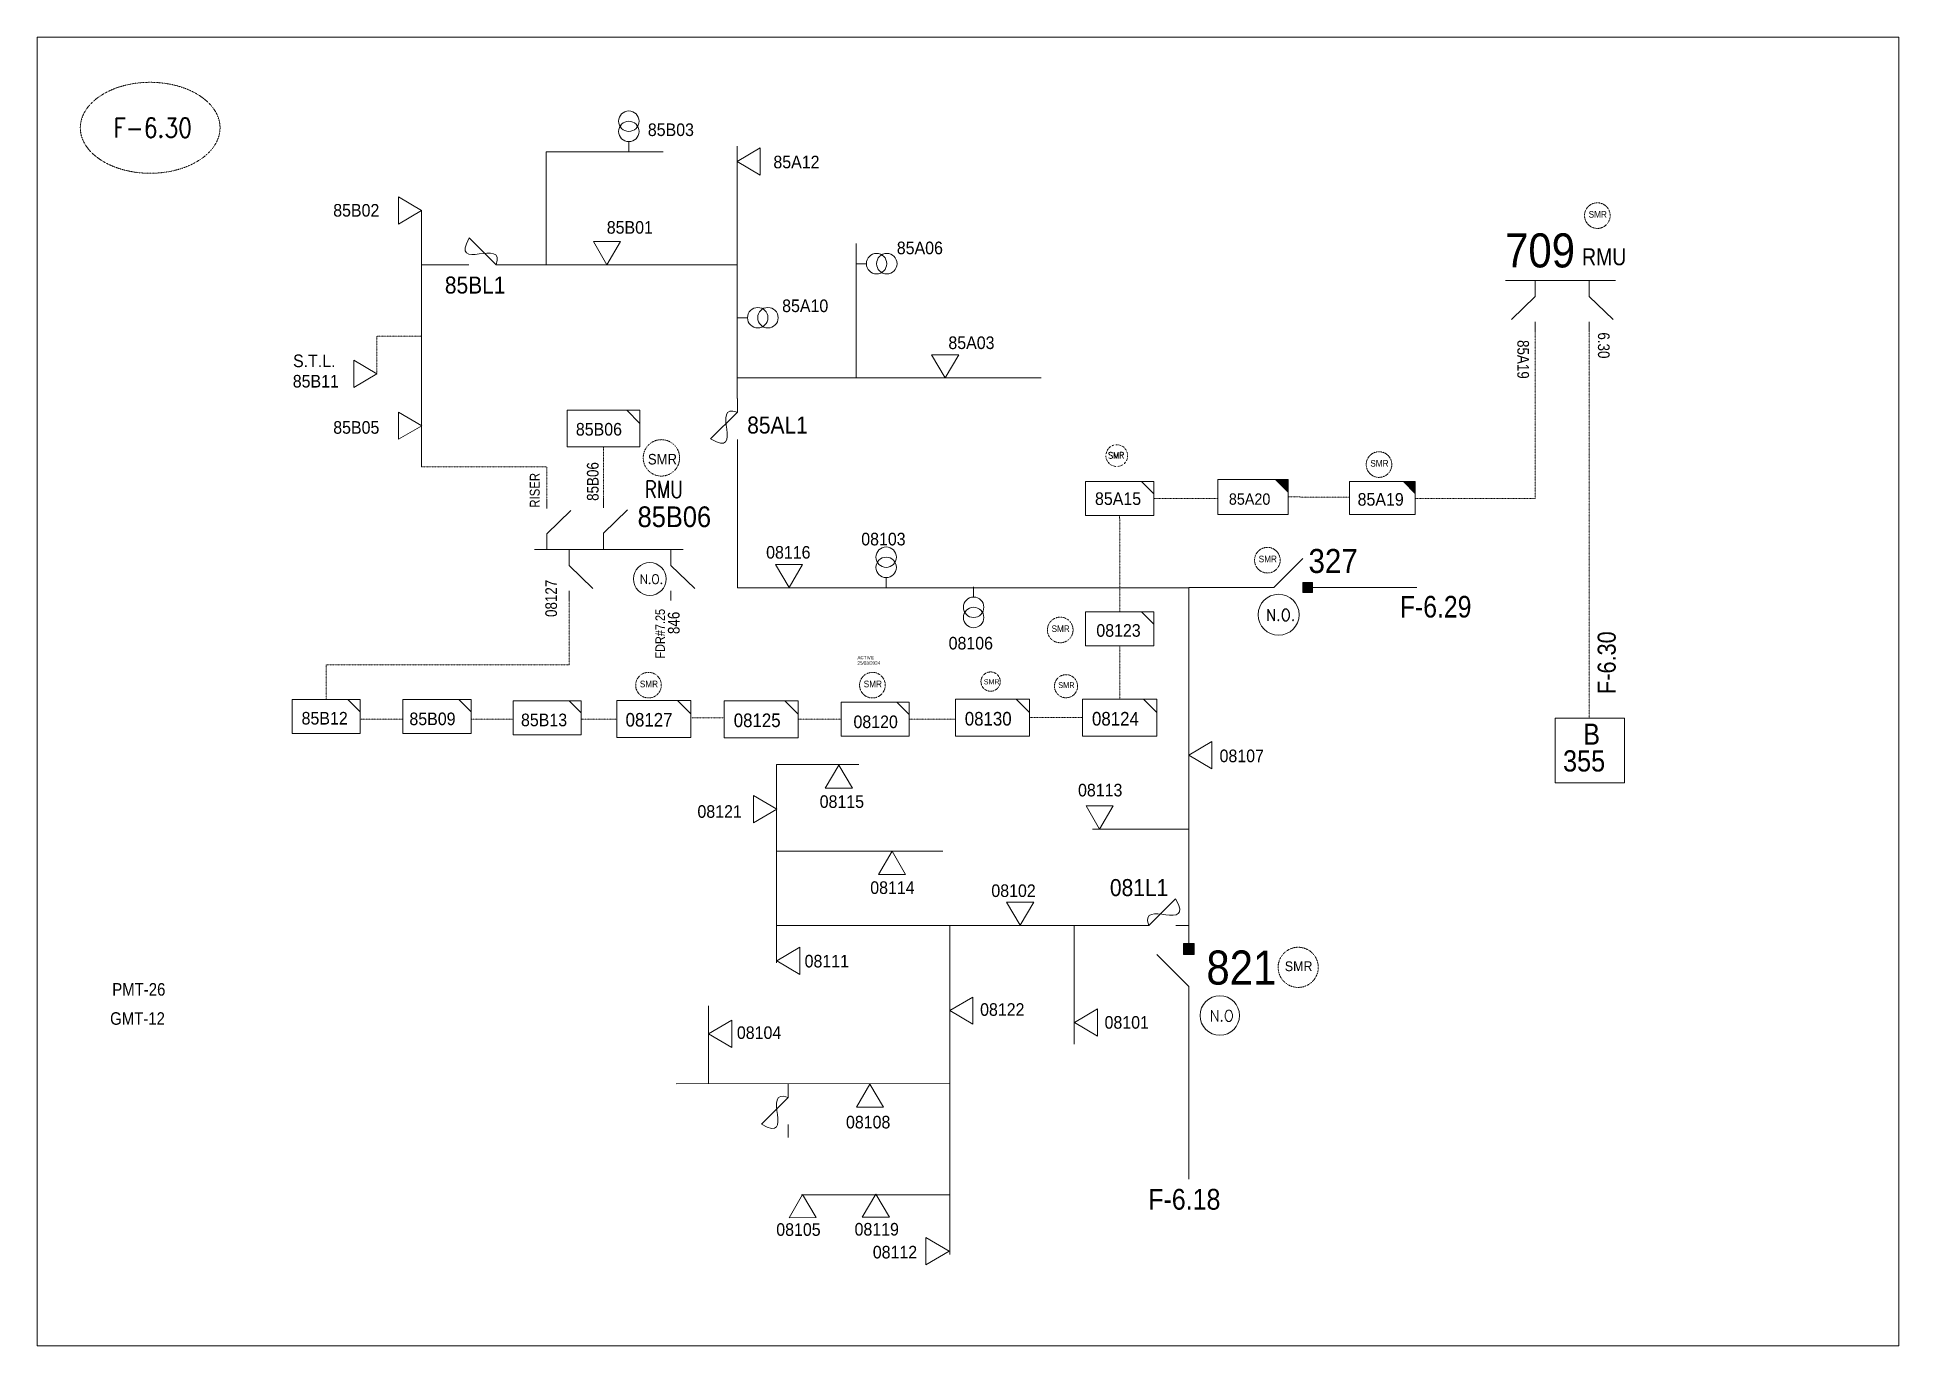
# Model space of a CAD drawing. Header units: metres. Extents: x 65984 to 144644, y -19036 to 23726.
# Drawn here: x 101663 to 102543, y -6497 to -5878 of the extents above; entities that cross this region are included whole.
import ezdxf
from ezdxf.enums import TextEntityAlignment as Align

# ---------------------------------------------------------------- set-up
doc = ezdxf.new("R2010")
doc.units = ezdxf.units.M
doc.header["$MEASUREMENT"] = 0
doc.linetypes.add('DGN Style 3', pattern=[0.013877, 0, -0.013877])
doc.linetypes.add('DGN Style 4', pattern=[1.6, 0.8, -0.4, 0, -0.4])
doc.layers.get('0').update_dxf_attribs({"color": 95, "lineweight": 40})
for name, color, linetype, lineweight in [('ABS', 7, 'Continuous', 40), ('ABS NUMBER', 112, 'Continuous', 30), ('d_eos', 111, 'Continuous', 40), ('d_eos no', 121, 'Continuous', 40), ('d_fco', 5, 'Continuous', 40), ('d_fco text', 95, 'Continuous', 40), ('d_oh branch', 94, 'Continuous', 40), ('d_switch', 95, 'Continuous', 40), ('d_tf', 1, 'Continuous', 40), ('d_tf no', 6, 'Continuous', 40), ('d_tf_200', 1, 'Continuous', 40), ('d_ug cable', 95, 'Continuous', 40), ('d_unit sub', 7, 'Continuous', 40), ('fedr no', 95, 'Continuous', 40), ('GRID STATION  04', 7, 'Continuous', 40), ('GRID STATION 01', 7, 'Continuous', 40), ('Level 37', 7, 'Continuous', 0), ('O H MAIN FEEDER', 4, 'Continuous', 100), ('SW N O', 114, 'Continuous', 30)]:
    doc.layers.add(name, color=color, linetype=linetype, lineweight=lineweight)
doc.styles.add('NASKHF', font='naskhf.shx', dxfattribs={"height": 8})
doc.styles.add('Style-Arial', font='arial.ttf')
doc.styles.add('Style-ENGINEERING', font='ENGINEERING.shx')
doc.styles.add('Style-msdefault', font='msdefault.shx')
doc.styles.add('Style-simplex', font='simplex.shx')
doc.styles.add('Style-STANDARD', font='STANDARD.shx')

msp = doc.modelspace()

# ---------------------------------------------------------------- texts
at = {"layer": 'ABS NUMBER', "color": 2, "lineweight": 13, "style": 'Style-Arial', "width": 0.88}
for s, height, p in [('327', 11.342, (102264.03, -6120.19)), ('821', 16.105, (102215.77, -6309.98))]:
    msp.add_text(s, height=height, dxfattribs=at).set_placement(p, align=Align.TOP_LEFT)
at = {"layer": 'd_eos no', "color": 2, "linetype": 'Continuous', "lineweight": 13, "ltscale": 0.72717, "style": 'Style-Arial', "width": 0.88}
msp.add_text('85B06', height=9.775, dxfattribs=at).set_placement((101946.89, -6100.07), align=Align.TOP_LEFT)
at = {"layer": 'd_fco text', "color": 7, "linetype": 'Continuous', "lineweight": 13, "style": 'Style-msdefault', "width": 0.92}
for s, p in [('85BL1', (101855.78, -5991.41)), ('85AL1', (101998.7, -6057.58))]:
    msp.add_text(s, height=8.053, dxfattribs=at).set_placement(p, align=Align.TOP_LEFT)
msp.add_text('081L1', height=8.053, rotation=0.039, dxfattribs=at).set_placement((102170.15, -6276.22), align=Align.TOP_LEFT)
at = {"layer": 'd_switch', "color": 7, "linetype": 'Continuous', "lineweight": 13, "style": 'Style-ENGINEERING', "width": 0.857143}
for s, p in [('85B06', (101922.93, -6079.14)), ('08127', (101903.26, -6134.73)), ('846', (101961.21, -6149.85))]:
    msp.add_text(s, height=5.524, rotation=90, dxfattribs=at).set_placement(p, align=Align.TOP_RIGHT)
at = {"layer": 'd_switch', "color": 7, "linetype": 'Continuous', "lineweight": 13, "style": 'Style-msdefault', "width": 0.857143}
msp.add_text('RISER', height=4.702, rotation=90, dxfattribs=at).set_placement((101895.92, -6100.7), align=Align.TOP_LEFT)
at = {"layer": 'd_switch', "color": 55, "linetype": 'Continuous', "lineweight": 13, "style": 'Style-msdefault', "width": 0.857143}
msp.add_text('FDR#7.25', height=4.493, rotation=90, dxfattribs=at).set_placement((101955.29, -6172), align=Align.TOP_LEFT)
at = {"layer": 'd_switch', "color": 55, "linetype": 'Continuous', "lineweight": 13, "style": 'Style-ENGINEERING', "width": 0.857143}
msp.add_text('F-6.29', height=10.214, dxfattribs=at).set_placement((102341.04, -6142.37), align=Align.TOP_RIGHT)
at = {"layer": 'd_switch', "color": 7, "linetype": 'Continuous', "lineweight": 13, "style": 'NASKHF'}
for s, insert, char_height, attachment_point, rotation in [('\\FENGINEERING;\\H1x;\\W0.857143;85A19', (102368.26, -6039.74), 5.524, 3, 270), ('\\Fmsdefault;\\H1x;\\W0.9;F-6.30\\P', (102400.71, -6188.74), 8.5175, 1, 90)]:
    msp.add_mtext(s, dxfattribs=dict(at, insert=insert, char_height=char_height, attachment_point=attachment_point, rotation=rotation))
at = {"layer": 'd_switch', "color": 55, "linetype": 'Continuous', "lineweight": 13, "insert": (102188.25, -6422.67), "char_height": 9.8157, "attachment_point": 1, "style": 'NASKHF'}
msp.add_mtext('\\Fmsdefault;\\H1x;\\W0.9;F-6.18\\P', dxfattribs=at)
at = {"layer": 'd_tf no', "color": 5, "linetype": 'Continuous', "lineweight": 13, "style": 'Style-msdefault'}
for s, height, width, p in [('85B03', 5.959, 0.945946, (101951.73, -5919.05)), ('85A12', 5.959, 0.945946, (102011.08, -5934.3)), ('85B02', 5.959, 0.945946, (101803.01, -5957.14)), ('85B01', 5.959, 0.945946, (101932.32, -5965.2)), ('85A06', 5.959, 0.945946, (102069.41, -5974.91)), ('85A10', 5.959, 0.945946, (102015.22, -6002.26)), ('85A03', 5.959, 0.945946, (102093.8, -6019.73)), ('85B11', 5.959, 0.945946, (101783.89, -6037.92)), ('85B05', 5.959, 0.945946, (101803.02, -6059.76)), ('85A20', 5.363, 0.945946, (102226.38, -6093.93)), ('08103', 5.959, 0.945946, (102052.61, -6112.54)), ('08116', 5.959, 0.945946, (102007.65, -6118.79)), ('08106', 5.959, 0.945946, (102093.92, -6161.74)), ('85B12', 5.959, 0.945946, (101788.06, -6197.21)), ('85B09', 5.959, 0.945946, (101839.03, -6197.51)), ('85B13', 5.959, 0.945946, (101891.77, -6198.01)), ('08125', 6.442, 0.925, (101992.33, -6197.95)), ('08107', 5.959, 0.945946, (102221.99, -6215.01)), ('08115', 5.959, 0.945946, (102032.96, -6236.62)), ('08113', 5.959, 0.945946, (102155.08, -6231.19)), ('08121', 5.959, 0.945946, (101975.18, -6241.3)), ('08114', 5.959, 0.945946, (102056.86, -6277.28)), ('08102', 5.959, 0.945946, (102114.11, -6278.73)), ('08111', 5.959, 0.945946, (102025.84, -6312.03)), ('08122', 5.959, 0.945946, (102108.79, -6334.89)), ('08101', 5.959, 0.945946, (102167.62, -6340.98)), ('08104', 5.959, 0.945946, (101993.82, -6345.83)), ('08108', 5.959, 0.945946, (102045.4, -6388.12)), ('08105', 5.959, 0.945946, (102012.44, -6438.9)), ('08119', 5.959, 0.945946, (102049.45, -6438.76)), ('08112', 5.959, 0.945946, (102058.07, -6449.57))]:
    msp.add_text(s, height=height, dxfattribs=dict(at, width=width)).set_placement(p, align=Align.TOP_LEFT)
at = {"layer": 'd_tf no', "color": 7, "linetype": 'Continuous', "lineweight": 13, "style": 'Style-msdefault', "width": 0.945946}
msp.add_text('S.T.L.', height=5.959, dxfattribs=at).set_placement((101784.02, -6028.29), align=Align.TOP_LEFT)
at = {"layer": 'd_tf no', "color": 2, "linetype": 'Continuous', "lineweight": 13, "style": 'Style-msdefault'}
for s, height, width, p in [('85B06', 5.959, 0.945946, (101917.71, -6060.62)), ('85A15', 5.959, 0.945946, (102163.1, -6093.43)), ('85A19', 5.959, 0.945946, (102287.24, -6093.77)), ('08123', 5.959, 0.945946, (102163.74, -6155.72)), ('08127', 6.442, 0.925, (101941.22, -6197.71)), ('08130', 6.442, 0.925, (102101.55, -6197.21)), ('08124', 6.442, 0.925, (102161.68, -6197.21))]:
    msp.add_text(s, height=height, dxfattribs=dict(at, width=width)).set_placement(p, align=Align.TOP_LEFT)
at = {"layer": 'd_tf no', "color": 1, "linetype": 'Continuous', "lineweight": 13, "ltscale": 0.9, "style": 'Style-simplex', "width": 0.909091}
msp.add_text('SMR', height=3.004, dxfattribs=at).set_placement((102173.11, -6075.96), align=Align.MIDDLE_CENTER)
at = {"layer": 'd_tf no', "color": 1, "linetype": 'Continuous', "lineweight": 40, "style": 'Style-msdefault', "width": 0.945946}
for height, p in [(2.428, (102110.55, -6181.75)), (4.651, (102252.83, -6315.09))]:
    msp.add_text('SMR', height=height, dxfattribs=at).set_placement(p, align=Align.TOP_LEFT)
at = {"layer": 'd_tf no', "color": 121, "linetype": 'Continuous', "lineweight": 13, "style": 'Style-msdefault', "width": 0.945946}
msp.add_text('08120', height=5.959, dxfattribs=at).set_placement((102048.94, -6198.91), align=Align.TOP_LEFT)
at = {"layer": 'd_tf no', "color": 2, "lineweight": 13, "attachment_point": 1, "style": 'NASKHF'}
for insert, char_height in [((102396.46, -5960.47), 3.127), ((101951.75, -6075.25), 5.0081), ((102293.25, -6078.15), 3.127), ((102240.49, -6123.35), 3.127), ((102142.57, -6156.32), 3.127), ((101947.94, -6182.43), 3.127), ((102053.79, -6182.43), 3.127), ((102145.71, -6183.13), 2.8143)]:
    msp.add_mtext('\\Fmsdefault;\\H1x;\\W0.925;SMR\\P', dxfattribs=dict(at, insert=insert, char_height=char_height))
at = {"layer": 'd_tf no', "color": 121, "linetype": 'Continuous', "lineweight": 40, "insert": (102050.82, -6170.72), "char_height": 1.5562, "attachment_point": 1, "style": 'NASKHF'}
msp.add_mtext('\\Fmsdefault;\\H1x;\\W0.945946;ACTIVE\\P25/03/2024', dxfattribs=at)
at = {"layer": 'fedr no', "color": 6, "linetype": 'Continuous', "lineweight": 13, "style": 'Style-STANDARD', "width": 0.909091}
msp.add_text('F-6.30', height=9.19, dxfattribs=at).set_placement((101717.68, -5921.11), align=Align.MIDDLE_CENTER)
at = {"layer": 'GRID STATION  04', "color": 5, "linetype": 'Continuous', "lineweight": 13, "ltscale": 1.525825, "style": 'Style-msdefault', "width": 0.888889}
msp.add_text('B', height=9.99, dxfattribs=at).set_placement((102393.89, -6202.72), align=Align.TOP_LEFT)
at = {"layer": 'GRID STATION  04', "color": 5, "linetype": 'Continuous', "lineweight": 13, "ltscale": 0.904663, "style": 'Style-msdefault', "width": 0.888889}
msp.add_text('355', height=10.045, dxfattribs=at).set_placement((102384.34, -6215.34), align=Align.TOP_LEFT)
at = {"layer": 'GRID STATION 01', "linetype": 'Continuous', "lineweight": 13, "style": 'Style-msdefault', "width": 0.888889}
for s, p in [('PMT-26', (101698.56, -6325.39)), ('GMT-12', (101697.55, -6339.16))]:
    msp.add_text(s, height=5.94, dxfattribs=at).set_placement(p, align=Align.TOP_LEFT)
at = {"layer": 'Level 37', "color": 2, "linetype": 'Continuous', "lineweight": 13, "style": 'Style-Arial', "width": 0.88}
msp.add_text('709', height=16.105, dxfattribs=at).set_placement((102356.97, -5971.01), align=Align.TOP_LEFT)
at = {"layer": 'Level 37', "color": 2, "linetype": 'Continuous', "lineweight": 13, "width": 0.854701}
for style, p in [('Style-msdefault', (102403.79, -5982.07)), ('Style-STANDARD', (101959.3, -6092.06))]:
    msp.add_text('RMU', height=8.041, dxfattribs=dict(at, style=style)).set_placement(p, align=Align.MIDDLE_CENTER)
at = {"layer": 'Level 37', "color": 7, "linetype": 'Continuous', "lineweight": 13, "style": 'Style-ENGINEERING', "width": 0.857143}
msp.add_text('6.30', height=5.524, rotation=270, dxfattribs=at).set_placement((102406.37, -6017.82), align=Align.TOP_LEFT)

# ---------------------------------------------------------------- blocks, each defined once
blk = doc.blocks.new('FUSE01')
at = {"color": 0, "linetype": 'ByBlock', "lineweight": -2}
blk.add_line((0, -17.15), (0, -22.55), dxfattribs=at)
at = {"color": 0, "linetype": 'ByBlock', "lineweight": -2, "flags": 128}
blk.add_lwpolyline([(0, 0.05), (0, -5.75), (-11.2, -16.95)], dxfattribs=at)
at = {"color": 0, "linetype": 'ByBlock', "lineweight": -2}
blk.add_open_spline([(-11.2, -16.95), (3.4, -25.35), (-11.6, -1.35), (0, -5.75)], degree=3, dxfattribs=at)
blk = doc.blocks.new('TFU_91')
at = {"layer": 'd_tf_200', "color": 5, "linetype": 'Continuous', "lineweight": 13}
blk.add_line((0, 10), (0, 0), dxfattribs=at)
for centre in [(0, 30), (0, 20)]:
    blk.add_circle(centre, 10, dxfattribs=at)
blk = doc.blocks.new('TF_8')
at = {"color": 0, "linetype": 'ByBlock', "lineweight": -2}
blk.add_line((6.3, 4.95), (9.9, 1.35), dxfattribs=at)
blk.add_3dface([(-10.1, 4.95), (9.9, 4.95), (9.9, -5.05), (-10.1, -5.05)], dxfattribs=at)
blk = doc.blocks.new('exist.us-1000kva')
at = {"color": 0, "linetype": 'ByBlock', "lineweight": -2, "flags": 128}
blk.add_lwpolyline([(40, 12.9), (32.8, 20), (40, 20)], close=True, dxfattribs=at)
at = {"color": 0, "linetype": 'ByBlock', "lineweight": -2, "extrusion": (0, 0, -1)}
blk.add_solid([(-40, 12.9), (-32.8, 20), (-40, 20)], dxfattribs=at)
at = {"color": 0, "linetype": 'ByBlock', "lineweight": -2, "xscale": 2, "yscale": 2}
blk.add_blockref('TF_8', (20.2, 10.1), dxfattribs=at)
blk = doc.blocks.new('ABS2_1_1')
at = {"color": 0, "linetype": 'ByBlock', "lineweight": -2, "ltscale": 500}
for q in [(-29900, 43500), (0, 0)]:
    blk.add_line((0, 13600), q, dxfattribs=at)
at = {"color": 0, "linetype": 'ByBlock', "lineweight": -2, "ltscale": 500, "flags": 128}
for points in [[(5000, 43600), (-5000, 43600), (-5000, 53600), (5000, 53600)], [(3791, 49653), (3791, 49653), (3791, 49653)]]:
    blk.add_lwpolyline(points, close=True, dxfattribs=at)
at = {"color": 0, "linetype": 'ByBlock', "lineweight": -2, "ltscale": 500}
for points in [[(5000, 43600), (-5000, 43600), (5000, 53600), (-5000, 53600)], [(3791, 49653), (3791, 49653), (3791, 49653)]]:
    blk.add_solid(points, dxfattribs=at)
blk = doc.blocks.new('*U1454')
at = {"layer": 'SW N O', "color": 3, "lineweight": 13, "ltscale": 0.426762}
blk.add_circle((0, 0), 16.8, dxfattribs=at)
at = {"layer": 'SW N O', "color": 3, "lineweight": 13, "style": 'Style-STANDARD'}
blk.add_text('N.O.', height=9.6, dxfattribs=at).set_placement((1.7, -0.2), align=Align.MIDDLE_CENTER)
blk = doc.blocks.new('TRA1_1077')
at = {"layer": 'd_tf', "color": 5, "linetype": 'Continuous', "lineweight": 13, "ltscale": 0.000602517, "flags": 128}
blk.add_lwpolyline([(10, -17), (0, 0), (-10, -17)], close=True, dxfattribs=at)
blk = doc.blocks.new('TRA1_1076')
at = {"layer": 'd_tf', "color": 5, "linetype": 'Continuous', "lineweight": 13, "ltscale": 0.000602517, "xscale": 1.000046564039523, "yscale": 1.000046564039523, "zscale": 1.000046564039523, "rotation": 180}
blk.add_blockref('TRA1_1077', (0, 0), dxfattribs=at)
blk = doc.blocks.new('TRA1_1079')
at = {"layer": 'd_tf', "color": 5, "linetype": 'Continuous', "lineweight": 13, "ltscale": 0.000609566, "flags": 128}
blk.add_lwpolyline([(10, -17), (0, 0), (-10, -17)], close=True, dxfattribs=at)
blk = doc.blocks.new('TRA1_1078')
at = {"layer": 'd_tf', "color": 5, "linetype": 'Continuous', "lineweight": 13, "ltscale": 0.000609566, "xscale": 1.000046564039524, "yscale": 1.000046564039524, "zscale": 1.000046564039524, "rotation": 180}
blk.add_blockref('TRA1_1079', (0, 0), dxfattribs=at)
blk = doc.blocks.new('*U2773')
at = {"layer": 'd_unit sub', "color": 5, "linetype": 'Continuous', "lineweight": 13, "flags": 128}
blk.add_lwpolyline([(6.38, 5.02), (9.98, 5.02), (9.98, 1.42)], close=True, dxfattribs=at)
at = {"layer": 'd_unit sub', "color": 5, "linetype": 'Continuous', "lineweight": 13, "xscale": 0.999671859597321, "yscale": 0.999671859597321, "zscale": 0.2499179648993302, "rotation": 359.9999999999999}
blk.add_blockref('TF_8', (0.08, 0.07), dxfattribs=at)
blk = doc.blocks.new('*U2879')
at = {"layer": 'd_unit sub', "color": 5, "linetype": 'Continuous', "lineweight": 13, "flags": 128}
blk.add_lwpolyline([(6.41, 5), (10.01, 5), (10.01, 1.4)], close=True, dxfattribs=at)
at = {"layer": 'd_unit sub', "color": 5, "linetype": 'Continuous', "lineweight": 13, "xscale": 0.9996718595973204, "yscale": 0.9996718595973204, "zscale": 0.2295739938627967, "rotation": 359.9999999999999}
blk.add_blockref('TF_8', (0.11, 0.05), dxfattribs=at)
blk = doc.blocks.new('*U2813')
at = {"layer": 'd_unit sub', "color": 2, "linetype": 'Continuous', "lineweight": 13, "flags": 128}
blk.add_lwpolyline([(6.41, 5), (10.01, 5), (10.01, 1.4)], close=True, dxfattribs=at)
at = {"layer": 'd_unit sub', "color": 2, "linetype": 'Continuous', "lineweight": 13, "xscale": 0.9996718595973209, "yscale": 0.9996718595973209, "zscale": 0.2295739938627967, "rotation": 359.9999999999999}
blk.add_blockref('TF_8', (0.11, 0.05), dxfattribs=at)
blk = doc.blocks.new('*U2880')
at = {"layer": 'd_unit sub', "color": 2, "linetype": 'Continuous', "lineweight": 13, "flags": 128}
blk.add_lwpolyline([(6.41, 5), (10.01, 5), (10.01, 1.4)], close=True, dxfattribs=at)
at = {"layer": 'd_unit sub', "color": 2, "linetype": 'Continuous', "lineweight": 13, "xscale": 0.999671859597321, "yscale": 0.999671859597321, "zscale": 0.2499179648993302, "rotation": 359.9999999999999}
blk.add_blockref('TF_8', (0.11, 0.05), dxfattribs=at)
blk = doc.blocks.new('TRA1_1081')
at = {"layer": 'd_tf', "color": 5, "linetype": 'Continuous', "lineweight": 13, "ltscale": 0.000602517, "extrusion": (0, 0, -1), "flags": 128}
blk.add_lwpolyline([(-10, -17), (0, 0), (10, -17)], close=True, dxfattribs=at)
blk = doc.blocks.new('TRA1_1080')
at = {"layer": 'd_tf', "color": 5, "linetype": 'Continuous', "lineweight": 13, "ltscale": 0.000602517, "xscale": 1.000046564039525, "yscale": 1.000046564039525, "zscale": 1.000046564039525, "rotation": 180}
blk.add_blockref('TRA1_1081', (0, 0), dxfattribs=at)
blk = doc.blocks.new('*U3537')
at = {"layer": 'SW N O', "color": 3, "lineweight": 13, "ltscale": 0.426762}
blk.add_circle((0, 0), 16.8, dxfattribs=at)
at = {"layer": 'SW N O', "color": 3, "lineweight": 13, "style": 'Style-STANDARD'}
blk.add_text('N.O.', height=9.6, dxfattribs=at).set_placement((1.7, -0.2), align=Align.MIDDLE_CENTER)
blk = doc.blocks.new('*U1266')
at = {"layer": 'SW N O', "color": 3, "lineweight": 13}
blk.add_circle((0, 0), 16.8, dxfattribs=at)
at = {"layer": 'SW N O', "color": 3, "lineweight": 13, "style": 'Style-STANDARD'}
blk.add_text('N.O', height=9.6, dxfattribs=at).set_placement((1.7, -0.2), align=Align.MIDDLE_CENTER)

# ---------------------------------------------------------------- linework, layer by layer
at = {"layer": 'd_eos', "color": 2, "linetype": 'Continuous', "lineweight": 13, "ltscale": 1.028055}
for p, q in [((102409.2, -5993.37), (102357.14, -5993.37)), ((102371.19, -6000.85), (102359.91, -6011.8)), ((102371.19, -5993.37), (102371.19, -6000.85)), ((102396.73, -5993.37), (102396.73, -6000.86)), ((102396.73, -6000.86), (102408.01, -6011.8)), ((101903.99, -6113.01), (101915.27, -6102.07)), ((101930.81, -6112.69), (101942.09, -6101.74)), ((101903.99, -6120.5), (101903.99, -6113.01)), ((101930.81, -6120.17), (101930.81, -6112.69)), ((101968.45, -6120.5), (101898.11, -6120.5)), ((101914.49, -6120.5), (101914.49, -6127.99)), ((101962.67, -6120.5), (101962.67, -6127.98)), ((101914.49, -6127.99), (101925.77, -6138.93)), ((101962.67, -6127.98), (101973.94, -6138.93))]:
    msp.add_line(p, q, dxfattribs=at)
at = {"layer": 'd_eos', "color": 7, "linetype": 'Continuous', "lineweight": 13, "ltscale": 1.028055}
for p, q in [((102371.19, -6012.84), (102371.19, -6017.39)), ((102396.73, -6012.85), (102396.73, -6017.4)), ((101903.99, -6101.02), (101903.99, -6096.48)), ((101930.81, -6100.7), (101930.81, -6096.15)), ((101914.49, -6139.97), (101914.49, -6144.52)), ((101962.67, -6139.97), (101962.67, -6144.52))]:
    msp.add_line(p, q, dxfattribs=at)
at = {"layer": 'd_eos', "color": 7, "linetype": 'Continuous', "lineweight": 13, "ltscale": 0.925249}
msp.add_line((102265.9, -6138.33), (102315.3, -6138.33), dxfattribs=at)
at = {"layer": 'd_oh branch', "color": 5, "linetype": 'Continuous', "lineweight": 13}
for p, q in [((101993.98, -5985.83), (101993.98, -5929.86)), ((101903.7, -5986), (101903.67, -5932.5)), ((101903.67, -5932.5), (101958.93, -5932.5)), ((102050.2, -6039.31), (102050.2, -5975.78)), ((101994.03, -6039.31), (102137.63, -6039.31)), ((101994.1, -6138.55), (102207.47, -6138.55)), ((102012.58, -6298.19), (102012.53, -6222.04)), ((102012.53, -6222.04), (102051.49, -6222.04)), ((102207.4, -6252.61), (102161.92, -6252.61)), ((102012.58, -6263.09), (102091.24, -6263.03)), ((102181.99, -6298.11), (102012.58, -6298.17)), ((102012.58, -6298.19), (102012.58, -6315.87)), ((102094.41, -6297.95), (102094.41, -6453.73)), ((102153.23, -6298.43), (102153.27, -6354.22)), ((101980.45, -6336.13), (101980.45, -6372.98)), ((102094.42, -6372.86), (101965.12, -6372.93)), ((102094.42, -6425.41), (102024.31, -6425.41))]:
    msp.add_line(p, q, dxfattribs=at)
at = {"layer": 'd_ug cable', "color": 2, "linetype": 'DGN Style 3', "lineweight": 13}
msp.add_line((101930.81, -6096.15), (101930.81, -6071.86), dxfattribs=at)
at = {"layer": 'd_ug cable', "color": 5, "linetype": 'DGN Style 3', "lineweight": 13}
for p, q in [((102190.86, -6096.33), (102221.18, -6096.33)), ((102283.33, -6095.68), (102254.36, -6095.61)), ((102174.79, -6149.88), (102174.76, -6104.38)), ((101914.48, -6174.92), (101914.48, -6144.59)), ((102174.79, -6191.15), (102174.77, -6165.98)), ((101835.7, -6200.58), (101815.83, -6200.58)), ((101888.07, -6200.58), (101868.2, -6200.58)), ((101937.01, -6200.58), (101920.27, -6200.58)), ((101987.77, -6199.95), (101972.54, -6199.95)), ((102043.06, -6200.66), (102022.82, -6200.66)), ((102157.26, -6199.92), (102132.18, -6199.92))]:
    msp.add_line(p, q, dxfattribs=at)
at = {"layer": 'd_ug cable', "color": 5, "linetype": 'DGN Style 3', "lineweight": 13, "flags": 128}
for points in [[(102314.59, -6096.33), (102371.19, -6096.33), (102371.19, -6017.39)], [(102396.73, -6017.4), (102396.73, -6200.17)], [(101844.83, -6019.55), (101823.66, -6019.55), (101823.66, -6037.42)], [(101844.8, -6081.34), (101903.99, -6081.3), (101903.99, -6096.48)], [(101914.48, -6174.92), (101862.12, -6174.92), (101799.73, -6174.92), (101799.73, -6191.33)], [(102097.13, -6200.63), (102075.26, -6200.66)]]:
    msp.add_lwpolyline(points, dxfattribs=at)
at = {"layer": 'd_ug cable', "color": 1, "linetype": 'DGN Style 3', "lineweight": 13}
for centre, radius in [((102400.56, -5962.61), 6.06), ((101958.15, -6077.13), 8.61), ((102297.35, -6080.29), 6.06), ((102244.59, -6125.49), 6.06), ((102146.67, -6158.47), 6.06), ((101952.04, -6184.57), 6.06), ((102057.89, -6184.57), 6.06), ((102149.4, -6185.06), 5.46)]:
    msp.add_circle(centre, radius, dxfattribs=at)
at = {"layer": 'd_ug cable', "color": 2, "linetype": 'DGN Style 4', "lineweight": 13}
msp.add_circle((102173.38, -6076.07), 5.15, dxfattribs=at)
at = {"layer": 'd_ug cable', "color": 2, "linetype": 'DGN Style 3', "lineweight": 13}
for centre, radius in [((102113.75, -6182.88), 4.56), ((102259.15, -6317.94), 9.49)]:
    msp.add_circle(centre, radius, dxfattribs=at)
at = {"layer": 'fedr no', "color": 82, "linetype": 'DGN Style 3', "lineweight": 13, "true_color": 0x1dc70e}
msp.add_ellipse((101716.48, -5921.11), major_axis=(33.02, 0), ratio=0.651175, dxfattribs=at)
at = {"layer": 'GRID STATION  04', "color": 5, "linetype": 'Continuous', "lineweight": 13, "ltscale": 0.63095, "flags": 128}
msp.add_lwpolyline([(102413.43, -6200.17), (102413.43, -6230.7), (102380.66, -6230.7), (102380.66, -6200.17)], close=True, dxfattribs=at)
at = {"layer": 'O H MAIN FEEDER', "color": 5, "lineweight": 13, "ltscale": 0.687305}
for p, q in [((101844.8, -6081.34), (101844.8, -5960.22)), ((101861.03, -5985.81), (101844.8, -5985.81)), ((101886.51, -5985.81), (101993.98, -5985.81)), ((101993.98, -6049.02), (101993.98, -5985.81)), ((101994.1, -6138.55), (101994.04, -6074.52)), ((102207.47, -6306.72), (102207.47, -6138.39)), ((102207.47, -6138.39), (102241.44, -6138.39))]:
    msp.add_line(p, q, dxfattribs=at)
at = {"layer": 'O H MAIN FEEDER', "color": 14, "lineweight": 13, "ltscale": 0.687305}
msp.add_line((102207.47, -6418.12), (102207.47, -6333.96), dxfattribs=at)
at = {"layer": 'O H MAIN FEEDER', "color": 140, "linetype": 'Continuous', "lineweight": 13, "flags": 128}
msp.add_lwpolyline([(101663.1, -5878.31), (102543.04, -5878.31), (102543.04, -6496.81), (101663.1, -6496.81)], close=True, dxfattribs=at)

# ---------------------------------------------------------------- block references
at = {"layer": 'ABS', "color": 2, "linetype": 'Continuous', "lineweight": 13, "ltscale": 0.855853, "xscale": 0.0004573673587917202, "yscale": 0.0004573673587917202, "zscale": 0.0005334495089469969, "rotation": 269.9999999999997}
msp.add_blockref('ABS2_1_1', (102241.44, -6138.4), dxfattribs=at)
at = {"layer": 'ABS', "color": 2, "linetype": 'Continuous', "lineweight": 13, "ltscale": 0.950948, "xscale": 0.0005081859542130224, "yscale": 0.0005081859542130224, "zscale": 0.0005927216766077743, "rotation": 359.9999999999998}
msp.add_blockref('ABS2_1_1', (102207.47, -6333.96), dxfattribs=at)
at = {"layer": 'd_fco', "color": 7, "linetype": 'Continuous', "lineweight": 13, "xscale": 1.127357000000001, "zscale": 0.4024953816500205}
for p, yscale, rotation in [((101886.45, -5985.81), 1.127357000000001, 269.9999999999999), ((101994.04, -6049.1), 1.127357000000001, 359.9999999999999), ((102182.05, -6298.11), -1.127357000000001, 270)]:
    msp.add_blockref('FUSE01', p, dxfattribs=dict(at, yscale=yscale, rotation=rotation))
at = {"layer": 'd_fco', "color": 5, "linetype": 'Continuous', "lineweight": 13, "xscale": 1.127357000000001, "yscale": 1.127357000000001, "zscale": 0.279788760291715}
msp.add_blockref('FUSE01', (102018.02, -6372.96), dxfattribs=at)
at = {"layer": 'd_tf', "color": 5, "linetype": 'Continuous', "lineweight": 13, "ltscale": 0.000602517, "xscale": 0.6442040000000002, "yscale": 0.6442040000000002, "zscale": 0.6442040000000002}
for p, rotation in [((101993.92, -5937.01), 270), ((101844.76, -5960.22), 89.99999999999997), ((101932.42, -5985.88), 359.9999999999999), ((101844.84, -6061.92), 89.99999999999997), ((102207.4, -6217.64), 270), ((102042.05, -6222.36), 180), ((102012.7, -6243.14), 89.99999999999997), ((102165.3, -6252.61), 359.9999999999999), ((102067.16, -6263.05), 180), ((102127.71, -6298.07), 359.9999999999999), ((102012.66, -6314.86), 270), ((102094.42, -6338.4), 270), ((101980.41, -6349.41), 270), ((102153.35, -6344.03), 270), ((102056.73, -6373.14), 180), ((102059.51, -6425.09), 180), ((102094.13, -6452.08), 89.99999999999997)]:
    msp.add_blockref('TRA1_1076', p, dxfattribs=dict(at, rotation=rotation))
at = {"layer": 'd_tf', "color": 5, "linetype": 'Continuous', "lineweight": 13, "ltscale": 0.000602517, "extrusion": (0, 0, -1)}
for name, p, xscale, yscale, zscale, rotation in [('TRA1_1076', (-101823.66, -6037.38), 0.6442040000000002, 0.6442040000000002, 0.6442040000000002, 270), ('TRA1_1080', (-102024.91, -6425.3), 0.6442040000000003, 0.6442040000000003, 0.6442040000000003, 179.922)]:
    msp.add_blockref(name, p, dxfattribs=dict(at, xscale=xscale, yscale=yscale, zscale=zscale, rotation=rotation))
at = {"layer": 'd_tf', "color": 5, "linetype": 'Continuous', "lineweight": 13, "ltscale": 0.000609566, "xscale": 0.6442040000000002, "yscale": 0.6442040000000002, "zscale": 0.6442040000000002, "rotation": 359.9999999999999}
msp.add_blockref('TRA1_1078', (102092.26, -6039.33), dxfattribs=at)
at = {"layer": 'd_tf', "color": 5, "linetype": 'Continuous', "lineweight": 13, "ltscale": 0.000602517, "extrusion": (0, 0, -1), "xscale": 0.6442040000000002, "yscale": 0.6442040000000002, "zscale": 0.6442040000000002}
msp.add_blockref('TRA1_1076', (-102018.47, -6138.46), dxfattribs=at)
at = {"layer": 'd_tf_200', "color": 5, "linetype": 'Continuous', "lineweight": 13, "xscale": 0.4831530000000002, "yscale": 0.4831530000000002, "zscale": 0.4831530000000002}
for p, rotation in [((101942.75, -5932.5), 359.9999999999999), ((102050.19, -5985.34), 269.9999999999999), ((101994.01, -6010.88), 269.9999999999999), ((102064.38, -6138.55), 359.9999999999999), ((102105.73, -6138.08), 179.9999999999999)]:
    msp.add_blockref('TFU_91', p, dxfattribs=dict(at, rotation=rotation))
at = {"layer": 'd_unit sub', "color": 2, "linetype": 'Continuous', "lineweight": 13}
for name, p, xscale, yscale, zscale in [('TF_8', (101930.98, -6063.17), 1.719527304171514, 1.719527304171514, 0.4024953816500205), ('TF_8', (102174.93, -6096.25), 1.609981526600082, 1.609981526600082, 0.4024953816500205), ('exist.us-1000kva', (102283.33, -6103.96), 0.779755570572576, 0.779755570572576, 0.779755570572576), ('*U2880', (102174.77, -6157.93), 1.610510000000001, 1.610510000000001, 1.610510000000001), ('*U2813', (101954.52, -6200.58), 1.753227248773522, 1.753227248773522, 1.753227248773522), ('TF_8', (102059.32, -6200.58), 1.609981526600082, 1.609981526600082, 0.4024953816500205), ('*U2813', (102114.64, -6199.91), 1.753227248773522, 1.753227248773522, 1.753227248773522), ('*U2813', (102174.77, -6199.91), 1.753227248773522, 1.753227248773522, 1.753227248773522)]:
    msp.add_blockref(name, p, dxfattribs=dict(at, xscale=xscale, yscale=yscale, zscale=zscale))
at = {"layer": 'd_unit sub', "color": 5, "linetype": 'Continuous', "lineweight": 13}
for name, p, xscale, yscale, zscale in [('exist.us-1000kva', (102221.2, -6103.89), 0.8291701992891455, 0.8291701992891455, 0.7017800135153173), ('*U2773', (101799.72, -6199.38), 1.610510000000001, 1.610510000000001, 1.610510000000001), ('*U2773', (101852.08, -6199.38), 1.610510000000001, 1.610510000000001, 1.610510000000001), ('TF_8', (101904.33, -6199.87), 1.609981526600082, 1.609981526600082, 0.4024953816500205), ('*U2879', (102005.28, -6200.66), 1.753227248773522, 1.753227248773522, 1.753227248773522)]:
    msp.add_blockref(name, p, dxfattribs=dict(at, xscale=xscale, yscale=yscale, zscale=zscale))
at = {"layer": 'SW N O', "color": 3, "lineweight": 13}
for name, p, xscale, yscale, zscale in [('*U1454', (101952.66, -6134.37), 0.4618509857050451, 0.4618509857050451, 0.4618509857050451), ('*U3537', (102249.91, -6151.29), 0.5769858104709147, 0.5769858104709147, 0.5769858104709147), ('*U1266', (102222.08, -6340.7), 0.5552909332562187, 0.5552909332562187, 0.5552909332562187)]:
    msp.add_blockref(name, p, dxfattribs=dict(at, xscale=xscale, yscale=yscale, zscale=zscale))

msp.set_redraw_order([(e.dxf.handle, doc.entitydb.next_handle()) for e in msp.query("TEXT MTEXT ATTDEF DIMENSION ARC_DIMENSION")])  # texts and dimensions are drawn at this point

doc.saveas('drawing.dxf')
